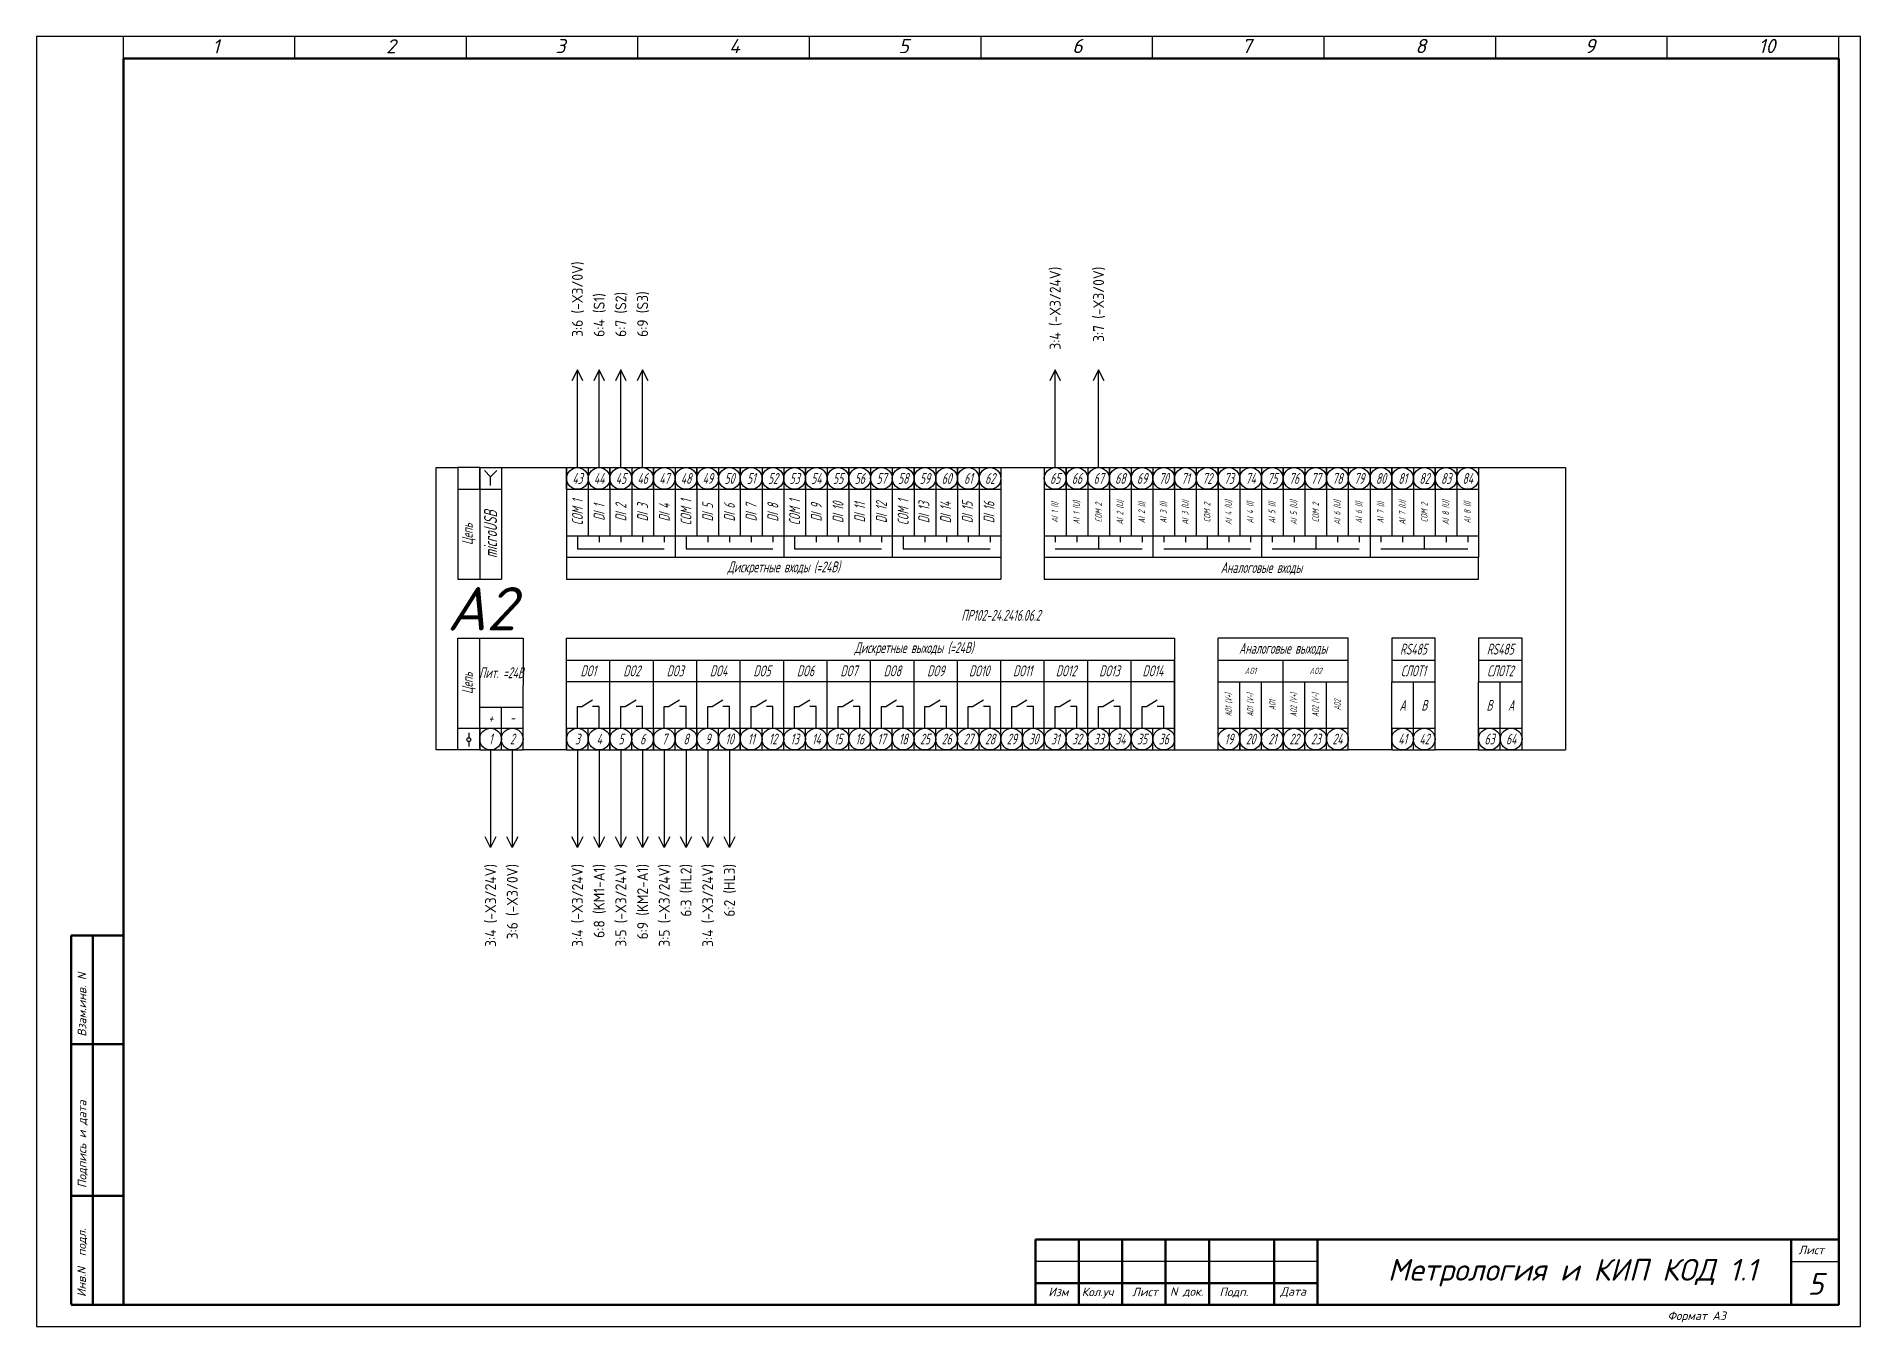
# Model space of a CAD drawing. Header units: millimetres. Extents: x 0 to 53000, y -591 to 24400.
# Drawn here: x 1724.4 to 2144.4, y 304.4 to 601.4 of the extents above; entities that cross this region are included whole.
import ezdxf
from ezdxf.enums import TextEntityAlignment as Align

# ---------------------------------------------------------------- set-up
doc = ezdxf.new("R2010")
doc.units = ezdxf.units.MM
doc.linetypes.add('Caddy_Solid', pattern=[0])
for name, color, linetype in [('DESC', 150, 'Continuous'), ('YEL_14_THHN', 7, 'Continuous'), ('Обозначения контактов', 7, 'Continuous')]:
    doc.layers.add(name, color=color, linetype=linetype)
doc.layers.add('Основная', color=7, linetype='Continuous', lineweight=30)
doc.layers.add('Схема', color=7, linetype='Continuous', transparency=0.9)
doc.styles.add('gost2304', font='Gost.shx', dxfattribs={"width": 0.8, "oblique": 15, "height": 2.5})
doc.styles.add('Romans8', font='Gost.shx', dxfattribs={"width": 0.8, "oblique": 15, "height": 3})
doc.styles.add('WD_IEC', font='ISOCP2.shx', dxfattribs={"width": 0.9, "height": 4})
doc.styles.add('ГОСТ 2.304', font='Gost.shx', dxfattribs={"width": 0.8, "oblique": 15})
doc.styles.add('текст', font='isocpeui.ttf')

msp = doc.modelspace()

# ---------------------------------------------------------------- texts
at = {"lineweight": 60, "style": 'текст'}
for s, height, p in [('1', 3.27499, (1764.88593, 597.4801)), ('2', 3.27499, (1804.88593, 597.4801)), ('3', 3.27499, (1843.88593, 597.54009)), ('4', 3.27499, (1883.88593, 597.54009)), ('5', 3.27499, (1922.88593, 597.54009)), ('6', 3.27499, (1962.88593, 597.54009)), ('7', 3.27499, (2001.88593, 597.54009)), ('8', 3.27499, (2041.88593, 597.54009)), ('9', 3.27499, (2080.88593, 597.54009)), ('10', 3.274994, (2120.88593, 597.54009))]:
    msp.add_text(s, height=height, dxfattribs=at).set_placement(p)
at = {"insert": (1818.94335, 474.62679), "char_height": 10, "attachment_point": 1, "style": 'текст'}
msp.add_mtext_dynamic_manual_height_columns('A2', width=30, gutter_width=200, heights=[0], dxfattribs=at)
at = {"layer": 'Основная', "lineweight": 25, "style": 'текст'}
for s, height, p in [('Взам.инв. N', 1.9649963, (1735.84659, 371.10647)), ('Подпись и дата', 1.9650002, (1735.85371, 336.25925)), ('Инв.N  подл.', 1.9650002, (1735.75687, 311.17453))]:
    msp.add_text(s, height=height, rotation=90, dxfattribs=at).set_placement(p)
for s, p in [('Лист', (2130.08615, 321.01926)), ('Изм', (1957.3725, 311.35335)), ('Кол.уч', (1965.07045, 311.36838)), ('Лист', (1976.67249, 311.35335)), ('N док.', (1985.39081, 311.46325)), ('Подп.', (1996.77289, 311.36581)), ('Дата', (2010.7891, 311.45812)), ('Формат А3', (2099.95057, 305.87508))]:
    msp.add_text(s, height=1.965, dxfattribs=at).set_placement(p)
at = {"layer": 'Основная', "char_height": 5, "attachment_point": 5, "style": 'текст'}
for s, width, heights, insert in [('\\pxt12;Метрология и КИП КОД 1.1', 114.461363, [14.52012], (2078.0591, 316.75457)), ('\\pxqc;5', 10.7241089, [10], (2134.02979, 314.18634))]:
    msp.add_mtext_dynamic_manual_height_columns(s, width=width, gutter_width=200, heights=heights, dxfattribs=dict(at, insert=insert))

# ---------------------------------------------------------------- blocks, each defined once
blk = doc.blocks.new('Подключение ПР102')
at = {"lineweight": -3}
for p, q in [((0, 0), (0, 65)), ((0, 65), (5, 65)), ((10, 65), (5, 65)), ((5, 65), (5, 39.3)), ((10, 65), (10, 60)), ((10, 60), (10, 65)), ((10, 65), (15, 65)), ((15, 65), (30, 65)), ((15, 65), (15, 60)), ((30, 65), (30, 60)), ((30, 60), (30, 65)), ((30, 65), (35, 65)), ((35, 65), (35, 49.3)), ((35, 65), (40, 65)), ((40, 65), (40, 49.3)), ((40, 65), (40, 60)), ((40, 60), (40, 65)), ((40, 65), (45, 65)), ((45, 65), (45, 49.3)), ((45, 65), (50, 65)), ((50, 65), (50, 49.3)), ((50, 65), (50, 60)), ((50, 60), (50, 65)), ((50, 65), (55, 65)), ((55, 65), (55, 49.3)), ((55, 65), (60, 65)), ((60, 65), (60, 49.3)), ((60, 65), (60, 60)), ((60, 60), (60, 65)), ((60, 65), (65, 65)), ((65, 65), (65, 49.3)), ((65, 65), (70, 65)), ((70, 65), (70, 49.3)), ((70, 65), (70, 60)), ((70, 60), (70, 65)), ((70, 65), (75, 65)), ((75, 65), (75, 49.3)), ((75, 65), (80, 65)), ((80, 65), (80, 49.3)), ((80, 65), (85, 65)), ((85, 65), (85, 49.3)), ((85, 65), (85, 60)), ((85, 60), (85, 65)), ((85, 65), (90, 65)), ((90, 65), (90, 49.3)), ((90, 65), (95, 65)), ((95, 65), (95, 49.3)), ((95, 65), (95, 60)), ((95, 60), (95, 65)), ((95, 65), (100, 65)), ((100, 65), (100, 49.3)), ((100, 65), (105, 65)), ((105, 65), (105, 49.3)), ((105, 65), (110, 65)), ((110, 65), (110, 49.3)), ((110, 65), (110, 60)), ((110, 60), (110, 65)), ((110, 65), (115, 65)), ((115, 65), (115, 49.3)), ((115, 65), (120, 65)), ((120, 65), (120, 49.3)), ((120, 65), (120, 60)), ((120, 60), (120, 65)), ((120, 65), (125, 65)), ((125, 65), (125, 49.3)), ((125, 65), (130, 65)), ((130, 65), (130, 49.3)), ((130, 65), (140, 65)), ((140, 65), (140, 49.3)), ((140, 65), (145, 65)), ((145, 65), (145, 49.3)), ((145, 65), (145, 60)), ((145, 60), (145, 65)), ((145, 65), (150, 65)), ((150, 65), (150, 49.3)), ((150, 65), (155, 65)), ((155, 65), (155, 49.3)), ((155, 65), (155, 60)), ((155, 60), (155, 65)), ((155, 65), (160, 65)), ((160, 65), (160, 49.3)), ((160, 65), (165, 65)), ((165, 65), (165, 49.3)), ((165, 65), (170, 65)), ((170, 65), (170, 49.3)), ((170, 65), (170, 60)), ((170, 60), (170, 65)), ((170, 65), (175, 65)), ((175, 65), (175, 49.3)), ((175, 65), (180, 65)), ((180, 65), (180, 49.3)), ((180, 65), (180, 60)), ((180, 60), (180, 65)), ((180, 65), (185, 65)), ((185, 65), (185, 49.3)), ((185, 65), (190, 65)), ((190, 65), (190, 49.3)), ((190, 65), (195, 65)), ((195, 65), (195, 49.3)), ((195, 65), (195, 60)), ((195, 60), (195, 65)), ((195, 65), (200, 65)), ((200, 65), (200, 49.3)), ((200, 65), (205, 65)), ((205, 65), (205, 49.3)), ((205, 65), (205, 60)), ((205, 60), (205, 65)), ((205, 65), (210, 65)), ((210, 65), (210, 49.3)), ((210, 65), (215, 65)), ((215, 65), (215, 49.3)), ((215, 65), (220, 65)), ((220, 65), (220, 49.3)), ((220, 65), (220, 60)), ((220, 60), (220, 65)), ((220, 65), (225, 65)), ((225, 65), (225, 49.3)), ((225, 65), (230, 65)), ((230, 65), (230, 49.3)), ((230, 65), (230, 60)), ((230, 60), (230, 65)), ((230, 65), (235, 65)), ((235, 65), (235, 49.3)), ((235, 65), (240, 65)), ((240, 65), (240, 49.3)), ((240, 65), (260, 65)), ((260, 65), (260, 0)), ((5, 60), (15, 60)), ((10, 60), (10, 50.16)), ((15, 60), (15, 39.3)), ((30, 60), (30, 49.3)), ((30, 60), (55, 60)), ((40, 60), (40, 49.3)), ((50, 60), (50, 49.3)), ((55, 60), (80, 60)), ((60, 60), (60, 49.3)), ((70, 60), (70, 49.3)), ((80, 60), (105, 60)), ((85, 60), (85, 49.3)), ((95, 60), (95, 49.3)), ((105, 60), (130, 60)), ((110, 60), (110, 49.3)), ((120, 60), (120, 49.3)), ((140, 60), (165, 60)), ((145, 60), (145, 49.3)), ((155, 60), (155, 49.3)), ((165, 60), (190, 60)), ((170, 60), (170, 49.3)), ((180, 60), (180, 49.3)), ((190, 60), (215, 60)), ((195, 60), (195, 49.3)), ((205, 60), (205, 49.3)), ((215, 60), (240, 60)), ((220, 60), (220, 49.3)), ((230, 60), (230, 49.3)), ((10, 50.16), (10, 39.3)), ((30, 49.3), (30, 44.3)), ((30, 49.3), (35, 49.3)), ((32.5, 49.3), (32.5, 46.3)), ((32.5, 46.3), (52.5, 46.3)), ((35, 49.3), (40, 49.3)), ((37.5, 49.3), (37.5, 47.8)), ((40, 49.3), (45, 49.3)), ((42.5, 49.3), (42.5, 47.8)), ((45, 49.3), (50, 49.3)), ((47.5, 49.3), (47.5, 47.8)), ((50, 49.3), (55, 49.3)), ((52.5, 49.3), (52.5, 47.8)), ((55, 49.3), (55, 44.3)), ((55, 49.3), (60, 49.3)), ((57.5, 49.3), (57.5, 46.3)), ((57.5, 46.3), (77.5, 46.3)), ((60, 49.3), (65, 49.3)), ((62.5, 49.3), (62.5, 47.8)), ((65, 49.3), (70, 49.3)), ((67.5, 49.3), (67.5, 47.8)), ((70, 49.3), (75, 49.3)), ((72.5, 49.3), (72.5, 47.8)), ((75, 49.3), (80, 49.3)), ((77.5, 49.3), (77.5, 47.8)), ((80, 49.3), (80, 44.3)), ((80, 49.3), (85, 49.3)), ((82.5, 49.3), (82.5, 46.3)), ((82.5, 46.3), (102.5, 46.3)), ((85, 49.3), (90, 49.3)), ((87.5, 49.3), (87.5, 47.8)), ((90, 49.3), (95, 49.3)), ((92.5, 49.3), (92.5, 47.8)), ((95, 49.3), (100, 49.3)), ((97.5, 49.3), (97.5, 47.8)), ((100, 49.3), (105, 49.3)), ((102.5, 49.3), (102.5, 47.8)), ((105, 49.3), (105, 44.3)), ((105, 49.3), (110, 49.3)), ((107.5, 49.3), (107.5, 46.3)), ((107.5, 46.3), (127.5, 46.3)), ((110, 49.3), (115, 49.3)), ((112.5, 49.3), (112.5, 47.8)), ((115, 49.3), (120, 49.3)), ((117.5, 49.3), (117.5, 47.8)), ((120, 49.3), (125, 49.3)), ((122.5, 49.3), (122.5, 47.8)), ((125, 49.3), (130, 49.3)), ((127.5, 49.3), (127.5, 47.8)), ((130, 49.3), (130, 44.3)), ((140, 49.3), (140, 44.3)), ((140, 49.3), (145, 49.3)), ((142.5, 49.3), (142.5, 47.8)), ((142.5, 46.3), (162.5, 46.3)), ((145, 49.3), (150, 49.3)), ((147.5, 49.3), (147.5, 47.8)), ((150, 49.3), (155, 49.3)), ((152.5, 49.3), (152.5, 46.3)), ((155, 49.3), (160, 49.3)), ((157.5, 49.3), (157.5, 47.8)), ((160, 49.3), (165, 49.3)), ((162.5, 49.3), (162.5, 47.8)), ((165, 49.3), (165, 44.3)), ((165, 49.3), (170, 49.3)), ((167.5, 49.3), (167.5, 47.8)), ((167.5, 46.3), (187.5, 46.3)), ((170, 49.3), (175, 49.3)), ((172.5, 49.3), (172.5, 47.8)), ((175, 49.3), (180, 49.3)), ((177.5, 49.3), (177.5, 46.3)), ((180, 49.3), (185, 49.3)), ((182.5, 49.3), (182.5, 47.8)), ((185, 49.3), (190, 49.3)), ((187.5, 49.3), (187.5, 47.8)), ((190, 49.3), (190, 44.3)), ((190, 49.3), (195, 49.3)), ((192.5, 49.3), (192.5, 47.8)), ((192.5, 46.3), (212.5, 46.3)), ((195, 49.3), (200, 49.3)), ((197.5, 49.3), (197.5, 47.8)), ((200, 49.3), (205, 49.3)), ((202.5, 49.3), (202.5, 46.3)), ((205, 49.3), (210, 49.3)), ((207.5, 49.3), (207.5, 47.8)), ((210, 49.3), (215, 49.3)), ((212.5, 49.3), (212.5, 47.8)), ((215, 49.3), (215, 44.3)), ((215, 49.3), (220, 49.3)), ((217.5, 49.3), (217.5, 47.8)), ((217.5, 46.3), (237.5, 46.3)), ((220, 49.3), (225, 49.3)), ((222.5, 49.3), (222.5, 47.8)), ((225, 49.3), (230, 49.3)), ((227.5, 49.3), (227.5, 46.3)), ((230, 49.3), (235, 49.3)), ((232.5, 49.3), (232.5, 47.8)), ((235, 49.3), (240, 49.3)), ((237.5, 49.3), (237.5, 47.8)), ((240, 49.3), (240, 44.3)), ((30, 44.3), (30, 39.3)), ((55, 44.3), (30, 44.3)), ((80, 44.3), (55, 44.3)), ((105, 44.3), (80, 44.3)), ((130, 44.3), (105, 44.3)), ((130, 44.3), (130, 39.3)), ((165, 44.3), (140, 44.3)), ((140, 44.3), (140, 39.3)), ((190, 44.3), (165, 44.3)), ((215, 44.3), (190, 44.3)), ((240, 44.3), (215, 44.3)), ((240, 39.3), (240, 44.3)), ((5, 39.3), (10, 39.3)), ((10, 39.3), (15, 39.3)), ((30, 39.3), (130, 39.3)), ((140, 39.3), (240, 39.3)), ((5, 25.7), (10, 25.7)), ((5, 0), (5, 25.7)), ((10, 14.84), (10, 25.7)), ((10, 25.7), (20, 25.7)), ((20, 25.7), (20, 14.84)), ((30, 20.7), (30, 25.7)), ((30, 25.7), (170, 25.7)), ((170, 25.7), (170, 20.7)), ((180, 20.7), (180, 25.7)), ((210, 25.7), (180, 25.7)), ((210, 20.7), (210, 25.7)), ((220, 25.7), (220, 20.7)), ((230, 25.7), (220, 25.7)), ((230, 20.7), (230, 25.7)), ((240, 25.7), (240, 20.7)), ((250, 25.7), (240, 25.7)), ((250, 20.7), (250, 25.7)), ((30, 15.7), (30, 20.7)), ((30, 20.7), (170, 20.7)), ((40, 5), (40, 20.7)), ((50, 5), (50, 20.7)), ((60, 5), (60, 20.7)), ((70, 5), (70, 20.7)), ((80, 5), (80, 20.7)), ((90, 5), (90, 20.7)), ((100, 5), (100, 20.7)), ((110, 5), (110, 20.7)), ((120, 5), (120, 20.7)), ((130, 5), (130, 20.7)), ((140, 5), (140, 20.7)), ((150, 5), (150, 20.7)), ((160, 5), (160, 20.7)), ((170, 5), (170, 20.7)), ((170, 20.7), (170, 0)), ((180, 20.7), (210, 20.7)), ((180, 15.7), (180, 20.7)), ((195, 15.7), (195, 20.7)), ((210, 15.7), (210, 20.7)), ((220, 20.7), (230, 20.7)), ((220, 20.7), (220, 15.7)), ((230, 15.7), (230, 20.7)), ((240, 20.7), (250, 20.7)), ((240, 20.7), (240, 15.7)), ((250, 15.7), (250, 20.7)), ((10, 5), (10, 14.84)), ((20, 0), (20, 14.84)), ((30, 5), (30, 15.7)), ((40, 15.7), (30, 15.7)), ((50, 15.7), (40, 15.7)), ((60, 15.7), (50, 15.7)), ((70, 15.7), (60, 15.7)), ((80, 15.7), (70, 15.7)), ((90, 15.7), (80, 15.7)), ((100, 15.7), (90, 15.7)), ((110, 15.7), (100, 15.7)), ((120, 15.7), (110, 15.7)), ((130, 15.7), (120, 15.7)), ((140, 15.7), (130, 15.7)), ((150, 15.7), (140, 15.7)), ((160, 15.7), (150, 15.7)), ((170, 15.7), (160, 15.7)), ((180, 0), (180, 15.7)), ((180, 15.7), (185, 15.7)), ((185, 0), (185, 15.7)), ((185, 5), (185, 15.7)), ((185, 15.7), (190, 15.7)), ((190, 0), (190, 15.7)), ((190, 15.7), (195, 15.7)), ((195, 0), (195, 15.7)), ((195, 5), (195, 15.7)), ((195, 15.7), (200, 15.7)), ((200, 0), (200, 15.7)), ((200, 15.7), (205, 15.7)), ((205, 5), (205, 15.7)), ((205, 15.7), (210, 15.7)), ((210, 5), (210, 15.7)), ((210, 0), (210, 15.7)), ((220, 5), (220, 15.7)), ((220, 15.7), (230, 15.7)), ((225, 0), (225, 15.7)), ((230, 0), (230, 15.7)), ((240, 5), (240, 15.7)), ((240, 15.7), (250, 15.7)), ((245, 0), (245, 15.7)), ((250, 0), (250, 15.7)), ((10, 9.84), (20, 9.84)), ((10, 9.84), (20, 9.84)), ((15, 0), (15, 9.84)), ((32.5, 5), (32.5, 10)), ((32.5, 10), (33.5, 10)), ((33.5, 10), (36, 11.5)), ((37.5, 10), (36, 10)), ((37.5, 5), (37.5, 10)), ((42.5, 5), (42.5, 10)), ((42.5, 10), (43.5, 10)), ((43.5, 10), (46, 11.5)), ((47.5, 10), (46, 10)), ((47.5, 5), (47.5, 10)), ((52.5, 5), (52.5, 10)), ((52.5, 10), (53.5, 10)), ((53.5, 10), (56, 11.5)), ((57.5, 10), (56, 10)), ((57.5, 5), (57.5, 10)), ((62.5, 5), (62.5, 10)), ((62.5, 10), (63.5, 10)), ((63.5, 10), (66, 11.5)), ((67.5, 10), (66, 10)), ((67.5, 5), (67.5, 10)), ((72.5, 5), (72.5, 10)), ((72.5, 10), (73.5, 10)), ((73.5, 10), (76, 11.5)), ((77.5, 10), (76, 10)), ((77.5, 5), (77.5, 10)), ((82.5, 5), (82.5, 10)), ((82.5, 10), (83.5, 10)), ((83.5, 10), (86, 11.5)), ((87.5, 10), (86, 10)), ((87.5, 5), (87.5, 10)), ((92.5, 5), (92.5, 10)), ((92.5, 10), (93.5, 10)), ((93.5, 10), (96, 11.5)), ((97.5, 10), (96, 10)), ((97.5, 5), (97.5, 10)), ((102.5, 5), (102.5, 10)), ((102.5, 10), (103.5, 10)), ((103.5, 10), (106, 11.5)), ((107.5, 10), (106, 10)), ((107.5, 5), (107.5, 10)), ((112.5, 5), (112.5, 10)), ((112.5, 10), (113.5, 10)), ((113.5, 10), (116, 11.5)), ((117.5, 10), (116, 10)), ((117.5, 5), (117.5, 10)), ((122.5, 5), (122.5, 10)), ((122.5, 10), (123.5, 10)), ((123.5, 10), (126, 11.5)), ((127.5, 10), (126, 10)), ((127.5, 5), (127.5, 10)), ((132.5, 5), (132.5, 10)), ((132.5, 10), (133.5, 10)), ((133.5, 10), (136, 11.5)), ((137.5, 10), (136, 10)), ((137.5, 5), (137.5, 10)), ((142.5, 5), (142.5, 10)), ((142.5, 10), (143.5, 10)), ((143.5, 10), (146, 11.5)), ((147.5, 10), (146, 10)), ((147.5, 5), (147.5, 10)), ((152.5, 5), (152.5, 10)), ((152.5, 10), (153.5, 10)), ((153.5, 10), (156, 11.5)), ((157.5, 10), (156, 10)), ((157.5, 5), (157.5, 10)), ((162.5, 5), (162.5, 10)), ((162.5, 10), (163.5, 10)), ((163.5, 10), (166, 11.5)), ((167.5, 10), (166, 10)), ((167.5, 5), (167.5, 10)), ((5, 5), (20, 5)), ((10, 0), (10, 5)), ((10, 5), (10, 0)), ((30, 0), (30, 5)), ((30, 5), (30, 0)), ((30, 5), (40, 5)), ((35, 0), (35, 5)), ((40, 0), (40, 5)), ((40, 0), (40, 5)), ((40, 5), (40, 0)), ((40, 5), (50, 5)), ((45, 0), (45, 5)), ((50, 0), (50, 5)), ((50, 0), (50, 5)), ((50, 5), (50, 0)), ((50, 5), (60, 5)), ((55, 0), (55, 5)), ((60, 0), (60, 5)), ((60, 5), (60, 0)), ((60, 5), (70, 5)), ((65, 0), (65, 5)), ((70, 0), (70, 5)), ((70, 0), (70, 5)), ((70, 5), (70, 0)), ((70, 5), (80, 5)), ((75, 0), (75, 5)), ((80, 0), (80, 5)), ((80, 5), (90, 5)), ((85, 0), (85, 5)), ((90, 0), (90, 5)), ((90, 5), (100, 5)), ((95, 0), (95, 5)), ((100, 0), (100, 5)), ((100, 5), (110, 5)), ((105, 0), (105, 5)), ((110, 0), (110, 5)), ((110, 5), (120, 5)), ((115, 0), (115, 5)), ((120, 0), (120, 5)), ((120, 5), (130, 5)), ((125, 0), (125, 5)), ((130, 0), (130, 5)), ((130, 5), (140, 5)), ((135, 0), (135, 5)), ((140, 0), (140, 5)), ((140, 5), (150, 5)), ((145, 0), (145, 5)), ((150, 0), (150, 5)), ((150, 5), (160, 5)), ((155, 0), (155, 5)), ((160, 0), (160, 5)), ((160, 5), (170, 5)), ((165, 0), (165, 5)), ((170, 0), (170, 5)), ((180, 5), (210, 5)), ((185, 0), (185, 5)), ((185, 5), (185, 0)), ((195, 0), (195, 5)), ((195, 5), (195, 0)), ((205, 0), (205, 5)), ((210, 0), (210, 5)), ((220, 0), (220, 5)), ((220, 5), (220, 0)), ((220, 5), (230, 5)), ((240, 0), (240, 5)), ((240, 5), (240, 0)), ((240, 5), (250, 5)), ((7.5, 3.93), (7.5, 2.81)), ((7.5, 1.9), (7.5, 0.78)), ((5, 0), (0, 0)), ((10, 0), (5, 0)), ((10, 0), (15, 0)), ((15, 0), (20, 0)), ((30, 0), (20, 0)), ((30, 0), (35, 0)), ((35, 0), (40, 0)), ((40, 0), (45, 0)), ((45, 0), (50, 0)), ((50, 0), (55, 0)), ((55, 0), (60, 0)), ((60, 0), (65, 0)), ((65, 0), (70, 0)), ((70, 0), (75, 0)), ((75, 0), (80, 0)), ((80, 0), (85, 0)), ((85, 0), (90, 0)), ((90, 0), (95, 0)), ((95, 0), (100, 0)), ((100, 0), (105, 0)), ((105, 0), (110, 0)), ((110, 0), (115, 0)), ((115, 0), (120, 0)), ((120, 0), (125, 0)), ((125, 0), (130, 0)), ((130, 0), (135, 0)), ((135, 0), (140, 0)), ((140, 0), (145, 0)), ((145, 0), (150, 0)), ((150, 0), (155, 0)), ((155, 0), (160, 0)), ((160, 0), (165, 0)), ((165, 0), (170, 0)), ((170, 0), (180, 0)), ((180, 0), (185, 0)), ((185, 0), (190, 0)), ((190, 0), (195, 0)), ((195, 0), (200, 0)), ((200, 0), (205, 0)), ((205, 0), (210, 0)), ((220, 0), (210, 0)), ((220, 0), (225, 0)), ((225, 0), (230, 0)), ((240, 0), (230, 0)), ((240, 0), (245, 0)), ((245, 0), (250, 0)), ((250, 0), (260, 0))]:
    blk.add_line(p, q, dxfattribs=at)
blk.add_circle((7.5, 2.36), 0.452, dxfattribs=at)
at = {"layer": 'Схема', "lineweight": -3}
for p, q in [((12.5, 62.89), (11.09, 64.31)), ((13.91, 64.31), (12.5, 62.89)), ((12.5, 60.89), (12.5, 62.89))]:
    blk.add_line(p, q, dxfattribs=at)
at = {"linetype": 'Continuous', "lineweight": -3, "style": 'gost2304', "oblique": 15, "width": 0.8}
blk.add_text('microUSB', height=3, rotation=90, dxfattribs=at).set_placement((12.5, 49.65), align=Align.MIDDLE_CENTER)
at = {"lineweight": -3, "attachment_point": 5, "line_spacing_factor": 0.9, "style": 'Romans8'}
for s, insert, char_height, width in [('{\\A1;43}', (32.5, 62.5), 2.5, 5), ('{\\A1;44}', (37.5, 62.5), 2.5, 5), ('{\\A1;45}', (42.5, 62.5), 2.5, 5), ('{\\A1;46}', (47.5, 62.5), 2.5, 5), ('{\\A1;47}', (52.5, 62.5), 2.5, 5), ('{\\A1;48}', (57.5, 62.5), 2.5, 5), ('{\\A1;49}', (62.5, 62.5), 2.5, 5), ('{\\A1;50}', (67.5, 62.5), 2.5, 5), ('{\\A1;51}', (72.5, 62.5), 2.5, 5), ('{\\A1;52}', (77.5, 62.5), 2.5, 5), ('{\\A1;53}', (82.5, 62.5), 2.5, 5), ('{\\A1;54}', (87.5, 62.5), 2.5, 5), ('{\\A1;55}', (92.5, 62.5), 2.5, 5), ('{\\A1;56}', (97.5, 62.5), 2.5, 5), ('{\\A1;57}', (102.5, 62.5), 2.5, 5), ('{\\A1;58}', (107.5, 62.5), 2.5, 5), ('{\\A1;59}', (112.5, 62.5), 2.5, 5), ('{\\A1;60}', (117.5, 62.5), 2.5, 5), ('{\\A1;61}', (122.5, 62.5), 2.5, 5), ('{\\A1;62}', (127.5, 62.5), 2.5, 5), ('{\\A1;65}', (142.5, 62.5), 2.5, 5), ('{\\A1;66}', (147.5, 62.5), 2.5, 5), ('{\\A1;67}', (152.5, 62.5), 2.5, 5), ('{\\A1;68}', (157.5, 62.5), 2.5, 5), ('{\\A1;69}', (162.5, 62.5), 2.5, 5), ('{\\A1;70}', (167.5, 62.5), 2.5, 5), ('{\\A1;71}', (172.5, 62.5), 2.5, 5), ('{\\A1;72}', (177.5, 62.5), 2.5, 5), ('{\\A1;73}', (182.5, 62.5), 2.5, 5), ('{\\A1;74}', (187.5, 62.5), 2.5, 5), ('{\\A1;75}', (192.5, 62.5), 2.5, 5), ('{\\A1;76}', (197.5, 62.5), 2.5, 5), ('{\\A1;77}', (202.5, 62.5), 2.5, 5), ('{\\A1;78}', (207.5, 62.5), 2.5, 5), ('{\\A1;79}', (212.5, 62.5), 2.5, 5), ('{\\A1;80}', (217.5, 62.5), 2.5, 5), ('{\\A1;81}', (222.5, 62.5), 2.5, 5), ('{\\A1;82}', (227.5, 62.5), 2.5, 5), ('{\\A1;83}', (232.5, 62.5), 2.5, 5), ('{\\A1;84}', (237.5, 62.5), 2.5, 5), ('{\\A1;Дискретные входы (=24В)}', (80, 41.8), 2.5, 50), ('{\\A1;Аналоговые входы}', (190, 41.8), 2.5, 50), ('{\\A1;Дискретные выходы (=24В)}', (110, 23.2), 2.5, 60), ('{\\A1;Аналоговые выходы}', (195, 23.2), 2.5, 60), ('\\A1;RS485', (225, 23.2), 2.5, 10), ('\\A1;RS485', (245, 23.2), 2.5, 10), ('{\\A1;Пит. =24В}', (15, 17.77), 2.5, 10), ('\\A1;DO1', (35, 18.2), 2.5, 7.5), ('{\\A1;DO2}', (45, 18.2), 2.5, 7.5), ('{\\A1;DO3}', (55, 18.2), 2.5, 7.5), ('{\\A1;DO4}', (65, 18.2), 2.5, 7.5), ('{\\A1;DO5}', (75, 18.2), 2.5, 7.5), ('{\\A1;DO6}', (85, 18.2), 2.5, 7.5), ('{\\A1;DO7}', (95, 18.2), 2.5, 7.5), ('{\\A1;DO8}', (105, 18.2), 2.5, 7.5), ('{\\A1;DO9}', (115, 18.2), 2.5, 7.5), ('{\\A1;DO10}', (125, 18.2), 2.5, 7.5), ('{\\A1;DO11}', (135, 18.2), 2.5, 7.5), ('{\\A1;DO12}', (145, 18.2), 2.5, 7.5), ('{\\A1;DO13}', (155, 18.2), 2.5, 7.5), ('{\\A1;DO14}', (165, 18.2), 2.5, 7.5), ('{\\A1;AO1}', (187.5, 18.2), 1.5, 60), ('{\\A1;AO2}', (202.5, 18.2), 1.5, 60), ('\\A1;СЛОТ1', (225, 18.2), 2.5, 10), ('{\\A1;СЛОТ2}', (245, 18.2), 2.5, 10), ('{\\A1;А}', (222.5, 10.27), 2.5, 5), ('{\\A1;B}', (227.5, 10.27), 2.5, 5), ('\\A1;B', (242.5, 10.27), 2.5, 5), ('\\A1;A', (247.5, 10.27), 2.5, 5), ('{\\A1;+}', (12.5, 7.36), 2.5, 10), ('{\\A1;-}', (17.5, 7.42), 2.5, 10), ('\\A1;1', (12.5, 2.5), 2.5, 5), ('\\A1;2', (17.5, 2.5), 2.5, 5), ('{\\A1;3}', (32.5, 2.5), 2.5, 5), ('{\\A1;4}', (37.5, 2.5), 2.5, 5), ('{\\A1;5}', (42.5, 2.5), 2.5, 5), ('{\\A1;6}', (47.5, 2.5), 2.5, 5), ('{\\A1;7}', (52.5, 2.5), 2.5, 5), ('{\\A1;8}', (57.5, 2.5), 2.5, 5), ('{\\A1;9}', (62.5, 2.5), 2.5, 5), ('{\\A1;10}', (67.5, 2.5), 2.5, 5), ('{\\A1;11}', (72.5, 2.5), 2.5, 5), ('{\\A1;12}', (77.5, 2.5), 2.5, 5), ('{\\A1;13}', (82.5, 2.5), 2.5, 5), ('{\\A1;14}', (87.5, 2.5), 2.5, 5), ('{\\A1;15}', (92.5, 2.5), 2.5, 5), ('{\\A1;16}', (97.5, 2.5), 2.5, 5), ('{\\A1;17}', (102.5, 2.5), 2.5, 5), ('{\\A1;18}', (107.5, 2.5), 2.5, 5), ('\\A1;25', (112.5, 2.5), 2.5, 5), ('\\A1;26', (117.5, 2.5), 2.5, 5), ('{\\A1;27}', (122.5, 2.5), 2.5, 5), ('{\\A1;28}', (127.5, 2.5), 2.5, 5), ('{\\A1;29}', (132.5, 2.5), 2.5, 5), ('{\\A1;30}', (137.5, 2.5), 2.5, 5), ('{\\A1;31}', (142.5, 2.5), 2.5, 5), ('{\\A1;32}', (147.5, 2.5), 2.5, 5), ('{\\A1;33}', (152.5, 2.5), 2.5, 5), ('{\\A1;34}', (157.5, 2.5), 2.5, 5), ('{\\A1;35}', (162.5, 2.5), 2.5, 5), ('{\\A1;36}', (167.5, 2.5), 2.5, 5), ('{\\A1;19}', (182.5, 2.5), 2.5, 5), ('{\\A1;20}', (187.5, 2.5), 2.5, 5), ('{\\A1;21}', (192.5, 2.5), 2.5, 5), ('{\\A1;22}', (197.5, 2.5), 2.5, 5), ('{\\A1;23}', (202.5, 2.5), 2.5, 5), ('{\\A1;24}', (207.5, 2.5), 2.5, 5), ('{\\A1;41}', (222.5, 2.5), 2.5, 5), ('{\\A1;42}', (227.5, 2.5), 2.5, 5), ('{\\A1;63}', (242.5, 2.5), 2.5, 5), ('{\\A1;64}', (247.5, 2.5), 2.5, 5)]:
    blk.add_mtext(s, dxfattribs=dict(at, insert=insert, char_height=char_height, width=width))
at = {"lineweight": -3, "attachment_point": 5, "rotation": 90, "line_spacing_factor": 0.9, "style": 'Romans8'}
for s, insert, char_height, width in [('\\A1;COM 1', (32.5, 54.65), 2.5, 10.7019), ('\\A1;DI 1', (37.5, 54.65), 2.5, 9.84), ('\\A1;DI 2', (42.5, 54.65), 2.5, 9.84), ('\\A1;DI 3', (47.5, 54.65), 2.5, 9.84), ('\\A1;DI 4', (52.5, 54.65), 2.5, 9.84), ('{\\A1;COM 1}', (57.5, 54.65), 2.5, 10.7019), ('\\A1;DI 5', (62.5, 54.65), 2.5, 9.84), ('\\A1;DI 6', (67.5, 54.65), 2.5, 9.84), ('\\A1;DI 7', (72.5, 54.65), 2.5, 9.84), ('\\A1;DI 8', (77.5, 54.65), 2.5, 9.84), ('{\\A1;COM 1}', (82.5, 54.65), 2.5, 10.7019), ('{\\A1;DI 9}', (87.5, 54.65), 2.5, 9.84), ('{\\A1;DI 10}', (92.5, 54.65), 2.5, 9.84), ('{\\A1;DI 11}', (97.5, 54.65), 2.5, 9.84), ('{\\A1;DI 12}', (102.5, 54.65), 2.5, 9.84), ('{\\A1;COM 1}', (107.5, 54.65), 2.5, 10.7019), ('{\\A1;DI 13}', (112.27, 54.65), 2.5, 9.84), ('{\\A1;DI 14}', (117.27, 54.65), 2.5, 9.84), ('{\\A1;DI 15}', (122.27, 54.65), 2.5, 9.84), ('{\\A1;DI 16}', (127.27, 54.65), 2.5, 9.84), ('\\A1;AI 1 (I)', (142.5, 54.65), 1.5, 10.7019), ('{\\A1;AI 1 (U)}', (147.5, 54.65), 1.5, 9.84), ('{\\A1;COM 2}', (152.5, 54.65), 1.5, 9.84), ('{\\A1;AI 2 (U)}', (157.5, 54.65), 1.5, 9.84), ('{\\A1;AI 2 (I)}', (162.5, 54.65), 1.5, 9.84), ('{\\A1;AI 3 (I)}', (167.5, 54.65), 1.5, 10.7019), ('{\\A1;AI 3 (U)}', (172.5, 54.65), 1.5, 9.84), ('{\\A1;COM 2}', (177.5, 54.65), 1.5, 9.84), ('{\\A1;AI 4 (U)}', (182.5, 54.65), 1.5, 9.84), ('{\\A1;AI 4 (I)}', (187.5, 54.65), 1.5, 9.84), ('{\\A1;AI 5 (I)}', (192.5, 54.65), 1.5, 10.7019), ('{\\A1;AI 5 (U)}', (197.5, 54.65), 1.5, 9.84), ('{\\A1;COM 2}', (202.5, 54.65), 1.5, 9.84), ('{\\A1;AI 6 (U)}', (207.5, 54.65), 1.5, 9.84), ('{\\A1;AI 6 (I)}', (212.5, 54.65), 1.5, 9.84), ('{\\A1;AI 7 (I)}', (217.5, 54.65), 1.5, 10.7019), ('{\\A1;AI 7 (U)}', (222.5, 54.65), 1.5, 9.84), ('{\\A1;COM 2}', (227.5, 54.65), 1.5, 9.84), ('{\\A1;AI 8 (U)}', (232.5, 54.65), 1.5, 9.84), ('{\\A1;AI 8 (I)}', (237.5, 54.65), 1.5, 9.84), ('\\A1;Цепь', (7.5, 49.65), 2.5, 20.7019), ('\\A1;Цепь', (7.5, 15.35), 2.5, 20.7019), ('{\\W0.7;\\A1;AO1 (V+)}', (182.5, 10.35), 1.5, 10.7019), ('{\\W0.7;\\A1;AO1 (V-)}', (187.5, 10.35), 1.5, 9.84), ('{\\W0.7;\\A1;AO2 (V+)}', (197.5, 10.35), 1.5, 14.1691), ('{\\W0.7;\\A1;AO2 (V-)}', (202.5, 10.35), 1.5, 14.4866), ('{\\W0.7;\\A1;AO1 }', (192.5, 10.35), 1.5, 9.84), ('{\\W0.7;\\A1;AO2}', (207.5, 10.35), 1.5, 14.4866)]:
    blk.add_mtext(s, dxfattribs=dict(at, insert=insert, char_height=char_height, width=width))
at = {"lineweight": -3, "insert": (130, 31), "char_height": 2.5, "width": 135, "attachment_point": 5, "style": 'ГОСТ 2.304'}
blk.add_mtext('{\\C256;ПР102-24.2416.06.2}', dxfattribs=at)
blk = doc.blocks.new('VT0_02')
blk.add_circle((0, 0), 1.25)
at = {"style": 'WD_IEC', "flags": 1}
for tag, p in [('X4TERM01', (-1.25, 0)), ('X2TERM01', (0, 1.25)), ('X1TERM01', (1.25, 0)), ('X8TERM01', (0, -1.25))]:
    blk.add_attdef(tag, p, '', height=0.32, dxfattribs=at)
blk = doc.blocks.new('HA1X4')
blk.add_lwpolyline([(1.25, 2.5), (0, 0), (-1.25, 2.5)])
at = {"style": 'WD_IEC', "flags": 1}
blk.add_attdef('X2TERM01', (0, 0), '', height=0.32, dxfattribs=at)
at = {"style": 'WD_IEC', "flags": 8}
for tag, p in [('DESC1', (0, -3.75)), ('DESC2', (0, -7.6))]:
    blk.add_attdef(tag, text='', height=2.5, dxfattribs=at).set_placement(p, align=Align.CENTER)

# ---------------------------------------------------------------- linework, layer by layer
at = {"linetype": 'Caddy_Solid', "lineweight": 25}
for p, q in [((1744.38593, 596.38009), (1744.38593, 601.38009)), ((1783.88593, 596.38009), (1783.88593, 601.38009)), ((1823.38593, 596.38009), (1823.38593, 601.38009)), ((1862.88593, 596.38009), (1862.88593, 601.38009)), ((1902.38593, 596.38009), (1902.38593, 601.38009)), ((1941.88593, 596.38009), (1941.88593, 601.38009)), ((1981.38593, 596.38009), (1981.38593, 601.38009)), ((2020.88593, 596.38009), (2020.88593, 601.38009)), ((2060.38593, 596.38009), (2060.38593, 601.38009)), ((2099.88593, 596.38009), (2099.88593, 601.38009)), ((2139.38593, 596.38009), (2139.38593, 601.38009))]:
    msp.add_line(p, q, dxfattribs=at)
at = {"layer": 'YEL_14_THHN'}
for p, q in [((1848.94335, 502.12679), (1848.94335, 524.62679)), ((1853.94335, 502.12679), (1853.94335, 524.62679)), ((1858.94333, 502.12679), (1858.94333, 524.62679)), ((1863.94338, 502.12679), (1863.94338, 524.62679)), ((1958.94335, 502.12679), (1958.94335, 524.62679)), ((1968.94335, 502.12679), (1968.94335, 524.62679)), ((1828.94335, 437.12679), (1828.94335, 414.62679)), ((1833.94335, 437.12679), (1833.94335, 414.62679)), ((1848.94335, 437.12679), (1848.94335, 414.62679)), ((1853.94335, 437.12679), (1853.94335, 414.62679)), ((1858.94335, 437.12679), (1858.94335, 414.62679)), ((1863.94335, 437.12679), (1863.94335, 414.62679)), ((1868.94335, 437.12679), (1868.94335, 414.62679)), ((1873.94335, 437.12679), (1873.94335, 414.62679)), ((1878.94335, 437.12679), (1878.94335, 414.62679)), ((1883.94335, 437.12679), (1883.94335, 414.62679))]:
    msp.add_line(p, q, dxfattribs=at)
at = {"layer": 'Обозначения контактов'}
msp.add_lwpolyline([(1724.38593, 304.38009), (2144.38593, 304.38009), (2144.38593, 601.38009), (1724.38593, 601.38009)], close=True, dxfattribs=at)
at = {"layer": 'Основная', "linetype": 'Caddy_Solid', "lineweight": 50}
for p, q in [((1744.38593, 596.3189), (2139.38593, 596.3189)), ((1744.38593, 596.3189), (1744.38593, 309.38009)), ((2139.38593, 596.3189), (2139.38593, 309.38009)), ((1732.38593, 309.44009), (1732.38593, 394.44009)), ((1732.38593, 394.44009), (1744.38593, 394.44009)), ((1737.38593, 394.44009), (1737.38593, 309.44009)), ((1732.38593, 369.38009), (1744.38593, 369.38009)), ((1732.38593, 334.44009), (1744.38593, 334.44009)), ((1954.38593, 324.38009), (2139.38593, 324.38009)), ((1954.38593, 309.38009), (1954.38593, 324.38009)), ((1964.38593, 309.38009), (1964.38593, 324.38009)), ((1974.38593, 309.38009), (1974.38593, 324.38009)), ((1984.38593, 309.38009), (1984.38593, 324.38009)), ((1994.38593, 309.38009), (1994.38593, 324.38009)), ((2009.38593, 309.38009), (2009.38593, 324.38009)), ((2019.38593, 309.38009), (2019.38593, 324.38009)), ((2128.38593, 309.38009), (2128.38593, 324.38009)), ((1954.38593, 314.38009), (2019.38593, 314.38009)), ((2139.38593, 309.38009), (1732.38593, 309.38009))]:
    msp.add_line(p, q, dxfattribs=at)
at = {"layer": 'Основная', "linetype": 'Caddy_Solid', "lineweight": 25}
for p, q in [((2019.38593, 319.38009), (1954.38593, 319.38009)), ((2128.38593, 319.38009), (2139.38593, 319.38009))]:
    msp.add_line(p, q, dxfattribs=at)

# ---------------------------------------------------------------- block references
at = {"layer": 'Обозначения контактов'}
ref = msp.add_blockref('HA1X4', (1848.94335, 524.62679), dxfattribs=dict(at, xscale=-1, rotation=180))
ref.add_attrib('DESC2', '3:6 (-X3/0V)', dxfattribs={"layer": 'DESC', "height": 2.5, "rotation": 90, "style": 'WD_IEC', "flags": 8}).set_placement((1848.94335, 532.22679), align=Align.MIDDLE_LEFT)
ref = msp.add_blockref('HA1X4', (1958.94335, 524.62679), dxfattribs=dict(at, xscale=-1, rotation=180))
ref.add_attrib('DESC1', '3:4 (-X3/24V)', dxfattribs={"layer": 'DESC', "height": 2.5, "rotation": 90, "style": 'WD_IEC', "flags": 8}).set_placement((1958.94335, 548.3758), align=Align.MIDDLE_RIGHT)
ref = msp.add_blockref('HA1X4', (1968.94335, 524.62679), dxfattribs=dict(at, xscale=-1, rotation=180))
ref.add_attrib('DESC1', '3:7 (-X3/0V)', dxfattribs={"layer": 'DESC', "height": 2.5, "rotation": 90, "style": 'WD_IEC', "flags": 8}).set_placement((1968.94335, 548.3758), align=Align.MIDDLE_RIGHT)
ref = msp.add_blockref('HA1X4', (1853.94335, 524.62679), dxfattribs=dict(at, xscale=-1, rotation=180))
ref.add_attrib('DESC2', '6:4 (S1)', dxfattribs={"layer": 'DESC', "height": 2.5, "rotation": 90, "style": 'WD_IEC', "flags": 8}).set_placement((1853.94335, 532.22679), align=Align.MIDDLE_LEFT)
ref = msp.add_blockref('HA1X4', (1858.94333, 524.62679), dxfattribs=dict(at, xscale=-1, rotation=180))
ref.add_attrib('DESC2', '6:7 (S2)', dxfattribs={"layer": 'DESC', "height": 2.5, "rotation": 90, "style": 'WD_IEC', "flags": 8}).set_placement((1858.94333, 532.22679), align=Align.MIDDLE_LEFT)
ref = msp.add_blockref('HA1X4', (1863.94338, 524.62679), dxfattribs=dict(at, xscale=-1, rotation=180))
ref.add_attrib('DESC2', '6:9 (S3)', dxfattribs={"layer": 'DESC', "height": 2.5, "rotation": 90, "style": 'WD_IEC', "flags": 8}).set_placement((1863.94338, 532.22679), align=Align.MIDDLE_LEFT)
at = {"layer": 'Обозначения контактов', "xscale": 2, "yscale": 2, "zscale": 2}
for p in [(1848.94335, 499.62679), (1853.94335, 499.62679), (1858.94335, 499.62679), (1863.94335, 499.62679), (1868.94335, 499.62679), (1873.94335, 499.62679), (1878.94335, 499.62679), (1883.94335, 499.62679), (1888.94335, 499.62679), (1893.94335, 499.62679), (1898.94335, 499.62679), (1903.94335, 499.62679), (1908.94335, 499.62679), (1913.94335, 499.62679), (1918.94335, 499.62679), (1923.94335, 499.62679), (1928.94335, 499.62679), (1933.94335, 499.62679), (1938.94335, 499.62679), (1943.94335, 499.62679), (1958.94335, 499.62679), (1963.94335, 499.62679), (1968.94335, 499.62679), (1973.94335, 499.62679), (1978.94335, 499.62679), (1983.94335, 499.62679), (1988.94335, 499.62679), (1993.94335, 499.62679), (1998.94335, 499.62679), (2003.94335, 499.62679), (2008.94335, 499.62679), (2013.94335, 499.62679), (2018.94335, 499.62679), (2023.94335, 499.62679), (2028.94335, 499.62679), (2033.94335, 499.62679), (2038.94335, 499.62679), (2043.94335, 499.62679), (2048.94335, 499.62679), (2053.94335, 499.62679), (1828.94335, 439.62679), (1833.94335, 439.62679), (1848.94335, 439.62679), (1853.94335, 439.62679), (1858.94335, 439.62679), (1863.94335, 439.62679), (1868.94335, 439.62679), (1873.94335, 439.62679), (1878.94335, 439.62679), (1883.94335, 439.62679), (1888.94335, 439.62679), (1893.94335, 439.62679), (1898.94335, 439.62679), (1903.94335, 439.62679), (1908.94335, 439.62679), (1913.94335, 439.62679), (1918.94335, 439.62679), (1923.94335, 439.62679), (1928.94335, 439.62679), (1933.94335, 439.62679), (1938.94335, 439.62679), (1943.94335, 439.62679), (1948.94335, 439.62679), (1953.94335, 439.62679), (1958.94335, 439.62679), (1963.94335, 439.62679), (1968.94335, 439.62679), (1973.94335, 439.62679), (1978.94335, 439.62679), (1983.94335, 439.62679), (1998.94335, 439.62679), (2003.94335, 439.62679), (2008.94335, 439.62679), (2013.94335, 439.62679), (2018.94335, 439.62679), (2023.94335, 439.62679), (2038.94335, 439.62679), (2043.94335, 439.62679), (2058.94335, 439.62679), (2063.94335, 439.62679)]:
    msp.add_blockref('VT0_02', p, dxfattribs=at)
at = {"layer": 'Обозначения контактов'}
ref = msp.add_blockref('HA1X4', (1828.94335, 414.62679), dxfattribs=at)
ref.add_attrib('DESC1', '3:4 (-X3/24V)', dxfattribs={"layer": 'DESC', "height": 2.5, "rotation": 90, "style": 'WD_IEC', "flags": 8}).set_placement((1828.94335, 410.87679), align=Align.MIDDLE_RIGHT)
ref = msp.add_blockref('HA1X4', (1833.94335, 414.62679), dxfattribs=at)
ref.add_attrib('DESC1', '3:6 (-X3/0V)', dxfattribs={"layer": 'DESC', "height": 2.5, "rotation": 90, "style": 'WD_IEC', "flags": 8}).set_placement((1833.94335, 410.87679), align=Align.MIDDLE_RIGHT)
ref = msp.add_blockref('HA1X4', (1848.94335, 414.62679), dxfattribs=at)
ref.add_attrib('DESC1', '3:4 (-X3/24V)', dxfattribs={"layer": 'DESC', "height": 2.5, "rotation": 90, "style": 'WD_IEC', "flags": 8}).set_placement((1848.94335, 410.87679), align=Align.MIDDLE_RIGHT)
ref = msp.add_blockref('HA1X4', (1853.94335, 414.62679), dxfattribs=at)
ref.add_attrib('DESC1', '6:8 (KM1-A1)', dxfattribs={"layer": 'DESC', "height": 2.5, "rotation": 90, "style": 'WD_IEC', "flags": 8}).set_placement((1853.94335, 410.87679), align=Align.MIDDLE_RIGHT)
ref = msp.add_blockref('HA1X4', (1858.94335, 414.62679), dxfattribs=at)
ref.add_attrib('DESC1', '3:5 (-X3/24V)', dxfattribs={"layer": 'DESC', "height": 2.5, "rotation": 90, "style": 'WD_IEC', "flags": 8}).set_placement((1858.94335, 410.87679), align=Align.MIDDLE_RIGHT)
ref = msp.add_blockref('HA1X4', (1863.94335, 414.62679), dxfattribs=at)
ref.add_attrib('DESC1', '6:9 (KM2-A1)', dxfattribs={"layer": 'DESC', "height": 2.5, "rotation": 90, "style": 'WD_IEC', "flags": 8}).set_placement((1863.94335, 410.87679), align=Align.MIDDLE_RIGHT)
ref = msp.add_blockref('HA1X4', (1868.94335, 414.62679), dxfattribs=at)
ref.add_attrib('DESC1', '3:5 (-X3/24V)', dxfattribs={"layer": 'DESC', "height": 2.5, "rotation": 90, "style": 'WD_IEC', "flags": 8}).set_placement((1868.94335, 410.87679), align=Align.MIDDLE_RIGHT)
ref = msp.add_blockref('HA1X4', (1873.94335, 414.62679), dxfattribs=at)
ref.add_attrib('DESC1', '6:3 (HL2)', dxfattribs={"layer": 'DESC', "height": 2.5, "rotation": 90, "style": 'WD_IEC', "flags": 8}).set_placement((1873.94335, 410.87679), align=Align.MIDDLE_RIGHT)
ref = msp.add_blockref('HA1X4', (1878.94335, 414.62679), dxfattribs=at)
ref.add_attrib('DESC1', '3:4 (-X3/24V)', dxfattribs={"layer": 'DESC', "height": 2.5, "rotation": 90, "style": 'WD_IEC', "flags": 8}).set_placement((1878.94335, 410.87679), align=Align.MIDDLE_RIGHT)
ref = msp.add_blockref('HA1X4', (1883.94335, 414.62679), dxfattribs=at)
ref.add_attrib('DESC2', '6:2 (HL3)', dxfattribs={"layer": 'DESC', "height": 2.5, "rotation": 90, "style": 'WD_IEC', "flags": 8}).set_placement((1883.94335, 410.87679), align=Align.MIDDLE_RIGHT)
at = {"layer": 'Основная'}
msp.add_blockref('Подключение ПР102', (1816.44335, 437.12679), dxfattribs=at)

msp.set_redraw_order([(e.dxf.handle, doc.entitydb.next_handle()) for e in msp.query("TEXT MTEXT ATTDEF DIMENSION ARC_DIMENSION")])  # texts and dimensions are drawn at this point

doc.saveas('drawing.dxf')
